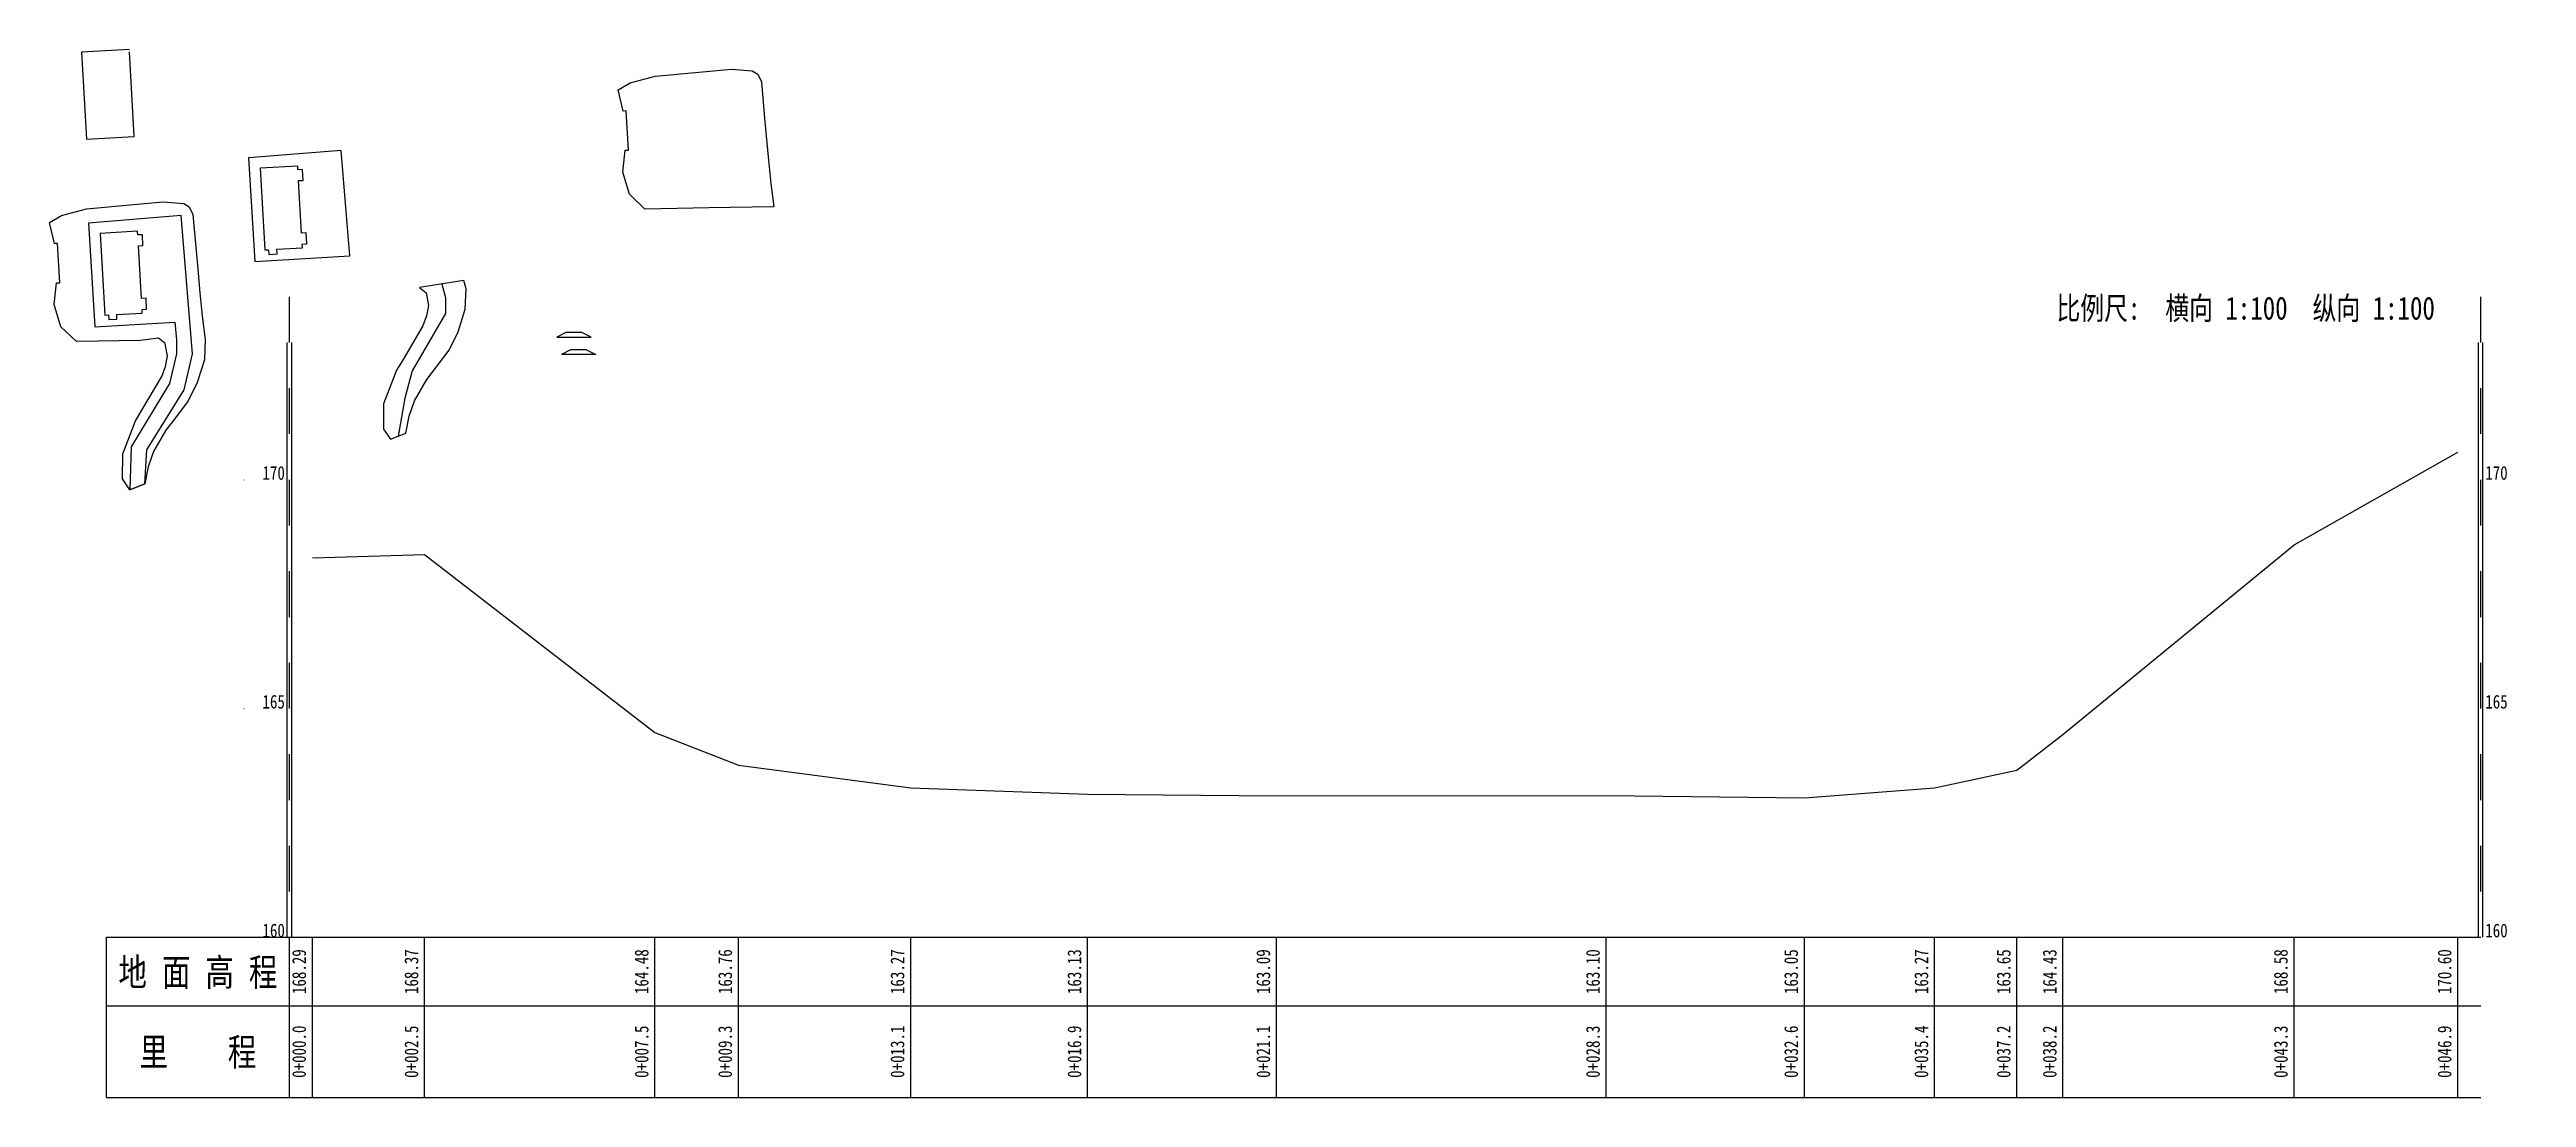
# Model space of a CAD drawing. Header units: millimetres. Extents: x -725 to 2274960, y -506 to 2980382.
# Drawn here: x 574437 to 574979, y 2880300 to 2880529 of the extents above; entities that cross this region are included whole.
import ezdxf
from ezdxf.enums import TextEntityAlignment as Align

# ---------------------------------------------------------------- set-up
doc = ezdxf.new("R2010")
doc.units = ezdxf.units.MM
doc.header["$LTSCALE"] = 1000
doc.linetypes.add('X4', pattern=[1.6, 0, -1.6])
for name, color, linetype in [('DMX', 7, 'Continuous'), ('YHJ_剖面_梁板', 4, 'Continuous'), ('zdm1', 2, 'Continuous'), ('ZDMT5', 3, 'Continuous')]:
    doc.layers.add(name, color=color, linetype=linetype)

msp = doc.modelspace()

# ---------------------------------------------------------------- texts
at = {"layer": 'zdm1', "linetype": 'Continuous', "width": 0.8}
for s, p in [('170', (574488.8589, 2880435.1905)), ('165', (574488.8589, 2880385.1905)), ('160', (574488.8589, 2880335.1905))]:
    msp.add_text(s, height=3, dxfattribs=at).set_placement(p, align=Align.RIGHT)
for s, p in [('170', (574969.5341, 2880435.1905)), ('165', (574969.5341, 2880385.1905)), ('160', (574969.5341, 2880335.1905))]:
    msp.add_text(s, height=3, dxfattribs=at).set_placement(p)
for s, p in [('地 面 高 程', (574469.8589, 2880327.6905)), ('里    程', (574469.8589, 2880310.1905))]:
    msp.add_text(s, height=6, dxfattribs=at).set_placement(p, align=Align.MIDDLE)
at = {"layer": 'ZDMT5', "linetype": 'Continuous', "width": 0.8}
msp.add_text('比例尺:  横向 1:100  纵向 1:100', height=5, dxfattribs=at).set_placement((574958.5341, 2880470.1905), align=Align.RIGHT)
for s, p in [('168.29', (574494.3589, 2880327.6905)), ('168.37', (574518.8885, 2880327.6905)), ('164.48', (574569.1837, 2880327.6905)), ('163.76', (574587.4285, 2880327.6905)), ('163.27', (574625.0659, 2880327.6905)), ('163.13', (574663.7175, 2880327.6905)), ('163.09', (574704.9867, 2880327.6905)), ('163.10', (574776.9917, 2880327.6905)), ('163.05', (574820.2931, 2880327.6905)), ('163.27', (574848.7382, 2880327.6905)), ('163.65', (574866.7209, 2880327.6905)), ('164.43', (574876.7739, 2880327.6905)), ('168.58', (574927.2665, 2880327.6905)), ('170.60', (574963.0341, 2880327.6905)), ('0+000.0', (574494.3589, 2880310.1905)), ('0+002.5', (574518.8885, 2880310.1905)), ('0+007.5', (574569.1837, 2880310.1905)), ('0+009.3', (574587.4285, 2880310.1905)), ('0+013.1', (574625.0659, 2880310.1905)), ('0+016.9', (574663.7175, 2880310.1905)), ('0+021.1', (574704.9867, 2880310.1905)), ('0+028.3', (574776.9917, 2880310.1905)), ('0+032.6', (574820.2931, 2880310.1905)), ('0+035.4', (574848.7382, 2880310.1905)), ('0+037.2', (574866.7209, 2880310.1905)), ('0+038.2', (574876.7739, 2880310.1905)), ('0+043.3', (574927.2665, 2880310.1905)), ('0+046.9', (574963.0341, 2880310.1905))]:
    msp.add_text(s, height=3, rotation=90, dxfattribs=at).set_placement(p, align=Align.BOTTOM_CENTER)

# ---------------------------------------------------------------- linework, layer by layer
at = {"layer": 'DMX', "linetype": 'Continuous'}
for p, q in [((574927.7665, 2880420.9905), (574963.5341, 2880441.1905)), ((574877.2739, 2880379.4905), (574927.7665, 2880420.9905)), ((574494.8589, 2880418.0905), (574519.3885, 2880418.8405)), ((574519.3885, 2880418.8405), (574569.6837, 2880379.9505)), ((574569.6837, 2880379.9505), (574587.9285, 2880372.7905)), ((574867.2209, 2880371.6905), (574877.2739, 2880379.4905)), ((574587.9285, 2880372.7905), (574625.5659, 2880367.8905)), ((574849.2382, 2880367.8905), (574867.2209, 2880371.6905)), ((574625.5659, 2880367.8905), (574664.2175, 2880366.4905)), ((574664.2175, 2880366.4905), (574705.4867, 2880366.0905)), ((574705.4867, 2880366.0905), (574777.4917, 2880366.1905)), ((574777.4917, 2880366.1905), (574820.7931, 2880365.6905)), ((574820.7931, 2880365.6905), (574849.2382, 2880367.8905))]:
    msp.add_line(p, q, dxfattribs=at)
at = {"layer": 'YHJ_剖面_梁板'}
for points in [[(574454.8807, 2880529.2109), (574444.4519, 2880528.6394), (574445.5175, 2880509.6544), (574455.9463, 2880510.2259), (574454.8807, 2880528.7101)], [(574480.9327, 2880505.513), (574482.2868, 2880482.8632), (574503.0461, 2880484.1043), (574501.1372, 2880507.1723), (574480.9327, 2880505.513)], [(574491.6548, 2880503.745), (574483.4683, 2880503.2731), (574484.4986, 2880485.4027), (574485.2973, 2880485.4488), (574485.3548, 2880484.4505), (574487.1518, 2880484.554), (574487.0943, 2880485.5524), (574492.685, 2880485.8747), (574492.6389, 2880486.6734), (574493.6373, 2880486.7309), (574493.4992, 2880489.127), (574492.5008, 2880489.0694), (574491.8389, 2880500.5503), (574492.8373, 2880500.6079), (574492.6991, 2880503.0039), (574491.7008, 2880502.9464), (574491.6548, 2880503.745)], [(574437.4487, 2880491.4359), (574440.0855, 2880492.9582), (574445.5205, 2880494.4078), (574462.1945, 2880495.9045), (574466.7504, 2880495.5445), (574467.9441, 2880494.8553), (574468.7639, 2880493.1414), (574469.4503, 2880485.2046), (574469.7399, 2880482.1083), (574470.2834, 2880476.047), (574470.7961, 2880470.9475), (574471.4367, 2880465.8611), (574471.2655, 2880461.398), (574469.7227, 2880456.4285), (574467.7458, 2880452.4584), (574464.7479, 2880448.3974), (574462.8411, 2880446.0299), (574460.146, 2880441.3618), (574458.992, 2880437.9808), (574458.2429, 2880434.2899), (574454.9668, 2880432.9749), (574453.4173, 2880435.4149), (574453.4687, 2880440.8696), (574456.2535, 2880448.0714), (574461.9738, 2880457.766), (574462.7893, 2880459.9109), (574463.2079, 2880462.1671), (574462.6956, 2880464.9555), (574461.2859, 2880466.1147), (574457.2801, 2880465.6403), (574443.3127, 2880465.3746), (574439.8943, 2880468.598), (574438.4847, 2880473.4657), (574439.0046, 2880478.2035), (574439.7117, 2880478.2443), (574439.2167, 2880486.83), (574438.5098, 2880486.7886), (574437.4487, 2880491.4359)], [(574445.969, 2880491.2582), (574447.313, 2880468.6077), (574464.8016, 2880469.6533), (574465.1725, 2880465.7544), (574465.1639, 2880462.7148), (574463.6529, 2880456.1972), (574455.2563, 2880442.354), (574454.9542, 2880432.9948), (574458.2372, 2880434.2876), (574458.7173, 2880441.6935), (574466.8834, 2880454.8496), (574468.6725, 2880462.7148), (574466.1735, 2880492.9174), (574445.969, 2880491.2582)], [(574456.681, 2880489.4895), (574448.4946, 2880489.0176), (574449.5248, 2880471.1473), (574450.3235, 2880471.1933), (574450.381, 2880470.195), (574452.178, 2880470.2986), (574452.1205, 2880471.2969), (574457.7112, 2880471.6192), (574457.6652, 2880472.4179), (574458.6635, 2880472.4754), (574458.5254, 2880474.8715), (574457.527, 2880474.8139), (574456.8652, 2880486.2948), (574457.8635, 2880486.3524), (574457.7254, 2880488.7484), (574456.727, 2880488.6909), (574456.681, 2880489.4895)], [(574518.2916, 2880477.1955), (574519.7013, 2880476.0363), (574520.2136, 2880473.2479), (574519.795, 2880470.9917), (574518.9795, 2880468.8468), (574514.7051, 2880461.4433), (574513.2592, 2880459.1522), (574510.4152, 2880451.7973), (574510.4152, 2880446.2515), (574511.9598, 2880444.0756), (574515.2486, 2880445.3707), (574515.9976, 2880449.0616), (574517.1517, 2880452.4426), (574519.8468, 2880457.1107), (574524.7515, 2880463.5392), (574526.7284, 2880467.5093), (574528.2712, 2880472.4788), (574528.4424, 2880476.9419), (574527.9698, 2880478.7057), (574518.2916, 2880477.1955)], [(574523.1307, 2880477.9506), (574523.9149, 2880475.024), (574523.9149, 2880471.5392), (574521.5859, 2880467.5053), (574516.6869, 2880459.02), (574515.0854, 2880453.0432), (574513.6042, 2880444.7231)], [(574550.2435, 2880467.3732), (574548.2435, 2880466.3732), (574555.7435, 2880466.3732), (574553.7435, 2880467.3732), (574550.2435, 2880467.3732)], [(574551.2607, 2880463.5771), (574549.2607, 2880462.5771)], [(574554.7607, 2880463.5771), (574551.2607, 2880463.5771)], [(574554.7607, 2880463.5771), (574556.7607, 2880462.5771)], [(574556.7607, 2880462.5771), (574549.2607, 2880462.5771)]]:
    msp.add_lwpolyline(points, dxfattribs=at)
msp.add_lwpolyline([(574561.6618, 2880520.4132), (574564.2985, 2880521.9355), (574569.7336, 2880523.3851), (574586.4076, 2880524.8818), (574590.9634, 2880524.5217), (574592.1572, 2880523.8325), (574592.9769, 2880522.1187), (574593.6633, 2880514.1818), (574593.9529, 2880511.0856), (574594.4965, 2880505.0243), (574595.0092, 2880499.9247), (574595.6498, 2880494.8384), (574581.4932, 2880494.6175), (574567.5257, 2880494.3519), (574564.1074, 2880497.5753), (574562.6978, 2880502.443), (574563.2177, 2880507.1808), (574563.9248, 2880507.2215), (574563.4298, 2880515.8073), (574562.7229, 2880515.7659)], close=True, dxfattribs=at)
msp.add_circle((589254.9496, 2837256.879), 143124.932, dxfattribs=at)
at = {"layer": 'zdm1', "linetype": 'Continuous'}
for p, q in [((574489.8589, 2880465.1905), (574489.8589, 2880475.1905)), ((574968.5341, 2880465.1905), (574968.5341, 2880475.1905)), ((574489.3589, 2880335.1905), (574489.3589, 2880465.1905)), ((574490.3589, 2880335.1905), (574490.3589, 2880465.1905)), ((574968.0341, 2880335.1905), (574968.0341, 2880465.1905)), ((574969.0341, 2880335.1905), (574969.0341, 2880465.1905)), ((574489.8589, 2880445.1905), (574489.8589, 2880455.1905)), ((574968.5341, 2880445.1905), (574968.5341, 2880455.1905)), ((574489.8589, 2880425.1905), (574489.8589, 2880435.1905)), ((574968.5341, 2880425.1905), (574968.5341, 2880435.1905)), ((574489.8589, 2880405.1905), (574489.8589, 2880415.1905)), ((574968.5341, 2880405.1905), (574968.5341, 2880415.1905)), ((574489.8589, 2880385.1905), (574489.8589, 2880395.1905)), ((574968.5341, 2880385.1905), (574968.5341, 2880395.1905)), ((574489.8589, 2880365.1905), (574489.8589, 2880375.1905)), ((574968.5341, 2880365.1905), (574968.5341, 2880375.1905)), ((574489.8589, 2880345.1905), (574489.8589, 2880355.1905)), ((574968.5341, 2880345.1905), (574968.5341, 2880355.1905)), ((574449.8589, 2880335.1905), (574494.8589, 2880335.1905)), ((574449.8589, 2880300.1905), (574449.8589, 2880335.1905)), ((574489.8589, 2880300.1905), (574489.8589, 2880335.1905)), ((574494.8589, 2880335.1905), (574968.5341, 2880335.1905)), ((574449.8589, 2880320.1905), (574968.5341, 2880320.1905)), ((574449.8589, 2880300.1905), (574968.5341, 2880300.1905))]:
    msp.add_line(p, q, dxfattribs=at)
at = {"layer": 'zdm1', "linetype": 'X4'}
for p, q in [((574479.8589, 2880435.1905), (574978.5341, 2880435.1905)), ((574479.8589, 2880385.1905), (574978.5341, 2880385.1905)), ((574479.8589, 2880335.1905), (574978.5341, 2880335.1905))]:
    msp.add_line(p, q, dxfattribs=at)
at = {"layer": 'ZDMT5', "linetype": 'X4'}
for p, q in [((574963.5341, 2880335.1905), (574963.5341, 2880441.1905)), ((574927.7665, 2880335.1905), (574927.7665, 2880420.9905)), ((574494.8589, 2880335.1905), (574494.8589, 2880418.0905)), ((574519.3885, 2880335.1905), (574519.3885, 2880418.8405)), ((574569.6837, 2880335.1905), (574569.6837, 2880379.9505)), ((574877.2739, 2880335.1905), (574877.2739, 2880379.4905)), ((574587.9285, 2880335.1905), (574587.9285, 2880372.7905)), ((574867.2209, 2880335.1905), (574867.2209, 2880371.6905)), ((574625.5659, 2880335.1905), (574625.5659, 2880367.8905)), ((574664.2175, 2880335.1905), (574664.2175, 2880366.4905)), ((574705.4867, 2880335.1905), (574705.4867, 2880366.0905)), ((574777.4917, 2880335.1905), (574777.4917, 2880366.1905)), ((574820.7931, 2880335.1905), (574820.7931, 2880365.6905)), ((574849.2382, 2880335.1905), (574849.2382, 2880367.8905))]:
    msp.add_line(p, q, dxfattribs=at)
at = {"layer": 'ZDMT5', "linetype": 'Continuous'}
for p, q in [((574494.8589, 2880300.1905), (574494.8589, 2880335.1905)), ((574519.3885, 2880300.1905), (574519.3885, 2880335.1905)), ((574569.6837, 2880300.1905), (574569.6837, 2880335.1905)), ((574587.9285, 2880300.1905), (574587.9285, 2880335.1905)), ((574625.5659, 2880300.1905), (574625.5659, 2880335.1905)), ((574664.2175, 2880300.1905), (574664.2175, 2880335.1905)), ((574705.4867, 2880300.1905), (574705.4867, 2880335.1905)), ((574777.4917, 2880300.1905), (574777.4917, 2880335.1905)), ((574820.7931, 2880300.1905), (574820.7931, 2880335.1905)), ((574849.2382, 2880300.1905), (574849.2382, 2880335.1905)), ((574867.2209, 2880300.1905), (574867.2209, 2880335.1905)), ((574877.2739, 2880300.1905), (574877.2739, 2880335.1905)), ((574927.7665, 2880300.1905), (574927.7665, 2880335.1905)), ((574963.5341, 2880300.1905), (574963.5341, 2880335.1905))]:
    msp.add_line(p, q, dxfattribs=at)

msp.set_redraw_order([(e.dxf.handle, doc.entitydb.next_handle()) for e in msp.query("TEXT MTEXT ATTDEF DIMENSION ARC_DIMENSION")])  # texts and dimensions are drawn at this point

doc.saveas('drawing.dxf')
